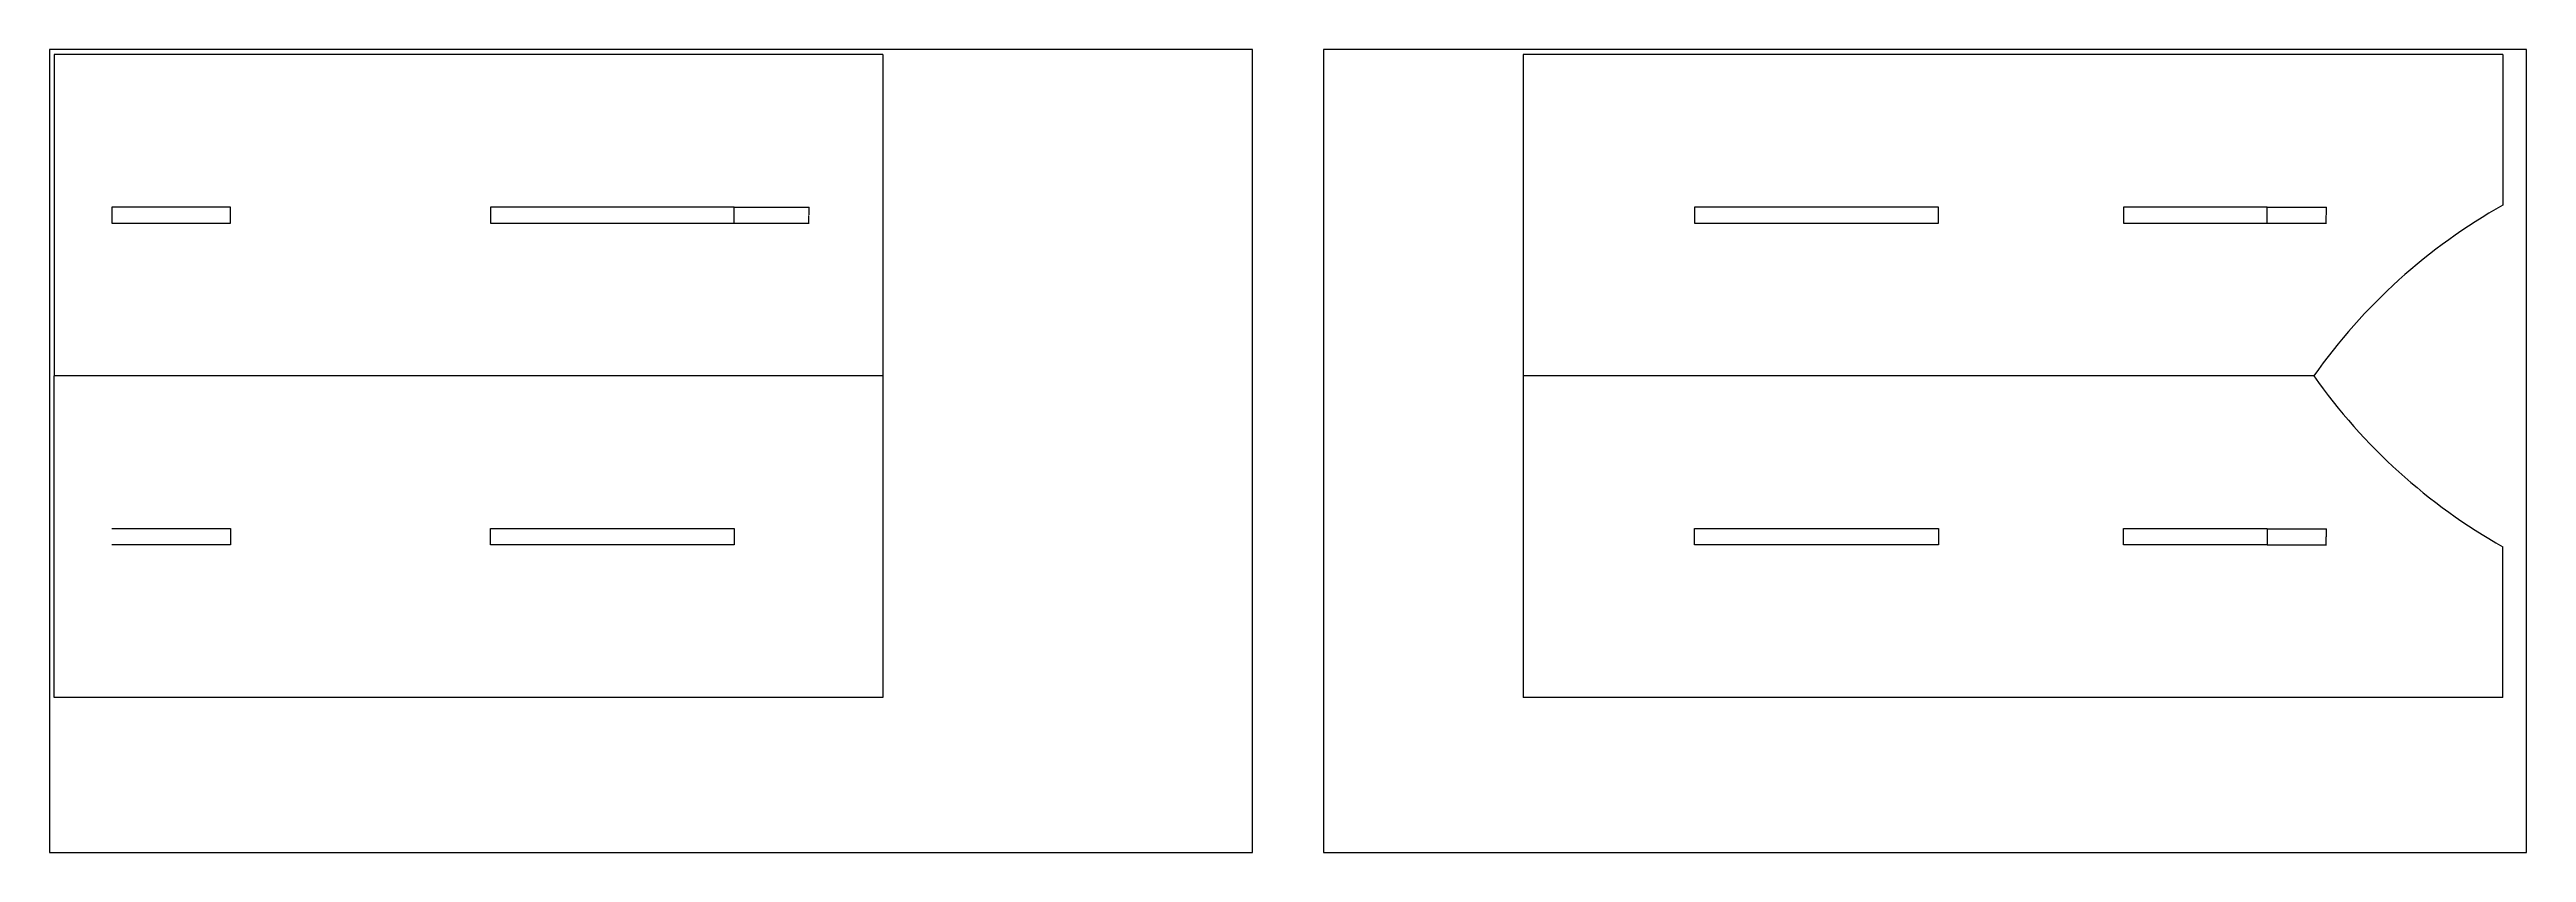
# Model space of a CAD drawing. Header units: millimetres. Extents: x -1533 to 16534, y -9814 to -2517.
# Drawn here: x 8413 to 10266, y -8186 to -7586 of the extents above; entities that cross this region are included whole.
import ezdxf

# ---------------------------------------------------------------- set-up
doc = ezdxf.new("R2010")
doc.units = ezdxf.units.MM
doc.header["$MEASUREMENT"] = 0
doc.layers.add('90X60', color=6, linetype='Continuous', true_color=0xff00ff)
doc.layers.add('CORTE', color=7, linetype='Continuous', true_color=0x0000bf)
doc.dimstyles.get("Standard").update_dxf_attribs({"dimtxt": 0.18, "dimasz": 0.18, "dimexe": 0.18, "dimexo": 0.0625, "dimgap": 0.09, "dimtad": 0, "dimtih": 1, "dimtoh": 1, "dimdec": 4, "dimzin": 0, "dimdsep": 46, "dimtxsty": 'Standard', "dimcen": 0.09, "dimadec": 0, "dimazin": 0, "dimtfac": 1, "dimtdec": 4, "dimtofl": 0, "dimtmove": 0, "dimatfit": 3, "dimfxl": 0, "dimtolj": 1, "dimtzin": 0, "dimarcsym": 0})

# ---------------------------------------------------------------- blocks, each defined once
blk = doc.blocks.new('*D37')
at = {"layer": 'CORTE', "color": 0, "lineweight": -2}
for p, q in [((10071.6, -7703.9), (10116, -7703.9)), ((10115.8, -7704), (10115.8, -7709.7)), ((10071.6, -7715.9), (10116, -7715.9)), ((10115.8, -7715.7), (10115.8, -7710.1))]:
    blk.add_line(p, q, dxfattribs=at)
at = {"layer": 'CORTE', "color": 0}
for points in [[(10115.8, -7704), (10115.7, -7704), (10115.8, -7703.9)], [(10115.7, -7715.7), (10115.8, -7715.7), (10115.8, -7715.9)]]:
    blk.add_solid(points, dxfattribs=at)
at = {"layer": 'Defpoints', "color": 0}
for p in [(10071.5, -7703.9), (10071.5, -7715.9), (10115.8, -7715.9)]:
    blk.add_point(p, dxfattribs=at)
at = {"layer": 'CORTE', "color": 0, "insert": (10115.8, -7709.9), "char_height": 0.18, "attachment_point": 5}
blk.add_mtext('\\A1;12.0226', dxfattribs=at)
blk = doc.blocks.new('*D38')
at = {"layer": 'CORTE', "color": 0, "lineweight": -2}
for p, q in [((8924.9, -7703.9), (8980.7, -7703.9)), ((8980.5, -7704), (8980.5, -7709.7)), ((8924.9, -7715.9), (8980.7, -7715.9)), ((8980.5, -7715.7), (8980.5, -7710.1))]:
    blk.add_line(p, q, dxfattribs=at)
at = {"layer": 'CORTE', "color": 0}
for points in [[(8980.5, -7704), (8980.5, -7704), (8980.5, -7703.9)], [(8980.5, -7715.7), (8980.5, -7715.7), (8980.5, -7715.9)]]:
    blk.add_solid(points, dxfattribs=at)
at = {"layer": 'Defpoints', "color": 0}
for p in [(8924.8, -7703.9), (8924.8, -7715.9), (8980.5, -7715.9)]:
    blk.add_point(p, dxfattribs=at)
at = {"layer": 'CORTE', "color": 0, "insert": (8980.5, -7709.9), "char_height": 0.18, "attachment_point": 5}
blk.add_mtext('\\A1;12.0226', dxfattribs=at)
blk = doc.blocks.new('*D39')
at = {"layer": 'CORTE', "color": 0, "lineweight": -2}
for p, q in [((10071.6, -7944.2), (10116, -7944.2)), ((10115.8, -7944.3), (10115.8, -7950)), ((10071.6, -7956.2), (10116, -7956.2)), ((10115.8, -7956), (10115.8, -7950.4))]:
    blk.add_line(p, q, dxfattribs=at)
at = {"layer": 'CORTE', "color": 0}
for points in [[(10115.8, -7944.3), (10115.7, -7944.3), (10115.8, -7944.2)], [(10115.7, -7956), (10115.8, -7956), (10115.8, -7956.2)]]:
    blk.add_solid(points, dxfattribs=at)
at = {"layer": 'Defpoints', "color": 0}
for p in [(10071.5, -7944.2), (10115.8, -7944.2), (10071.5, -7956.2)]:
    blk.add_point(p, dxfattribs=at)
at = {"layer": 'CORTE', "color": 0, "insert": (10115.8, -7950.2), "char_height": 0.18, "attachment_point": 5}
blk.add_mtext('\\A1;12.0226', dxfattribs=at)

msp = doc.modelspace()

# ---------------------------------------------------------------- linework, layer by layer
at = {"layer": '90X60'}
for p, q in [((9312.54426, -7586.12789), (8412.54426, -7586.12789)), ((8412.54426, -7586.12789), (8412.54426, -8186.12789)), ((9312.54426, -8186.12789), (9312.54426, -7586.12789)), ((10265.52354, -7586.12789), (9365.52354, -7586.12789)), ((9365.52354, -7586.12789), (9365.52354, -8186.12789)), ((10265.52354, -8186.12789), (10265.52354, -7586.12789)), ((8412.54426, -8186.12789), (9312.54426, -8186.12789)), ((9365.52354, -8186.12789), (10265.52354, -8186.12789))]:
    msp.add_line(p, q, dxfattribs=at)
at = {"layer": 'CORTE'}
for p, q in [((8416.08634, -7589.72823), (8416.08634, -7830.02991)), ((9036.03967, -7589.72823), (8416.08634, -7589.72823)), ((9036.03967, -7589.72823), (9036.03967, -8070.33159)), ((10247.92051, -7589.72823), (9514.93211, -7589.72823)), ((9514.93211, -7589.72823), (9514.93211, -8070.33159)), ((10247.92051, -7589.72823), (10247.92051, -7702.3847)), ((8547.80154, -7703.86778), (8459.19654, -7703.86778)), ((8459.19654, -7703.86778), (8459.19654, -7715.89036)), ((8547.80154, -7715.89036), (8547.80154, -7703.86778)), ((8742.41434, -7703.86778), (8742.41434, -7715.89036)), ((8924.80722, -7703.86778), (8742.41434, -7703.86778)), ((8924.80722, -7715.89036), (8924.80722, -7703.86778)), ((9825.56908, -7703.86778), (9643.17621, -7703.86778)), ((9643.17621, -7703.86778), (9643.17621, -7715.89036)), ((9825.56908, -7715.89036), (9825.56908, -7703.86778)), ((9964.15212, -7703.86778), (9964.15212, -7715.89036)), ((10071.51842, -7703.86778), (9964.15212, -7703.86778)), ((10071.51842, -7715.89036), (10071.51842, -7703.86778)), ((8459.19654, -7715.89036), (8547.80154, -7715.89036)), ((8742.41434, -7715.89036), (8924.80722, -7715.89036)), ((9643.17621, -7715.89036), (9825.56908, -7715.89036)), ((9964.15212, -7715.89036), (10071.51842, -7715.89036)), ((9036.03967, -7830.02991), (8416.08634, -7830.02991)), ((8416.08634, -8070.33159), (8416.08634, -7830.02991)), ((10106.45913, -7830.02991), (9514.93211, -7830.02991)), ((8459.19654, -7944.16947), (8547.80154, -7944.16947)), ((8547.80154, -7944.16947), (8547.80154, -7956.19204)), ((8742.41434, -7944.16947), (8924.80722, -7944.16947)), ((8742.41434, -7956.19204), (8742.41434, -7944.16947)), ((8924.80722, -7944.16947), (8924.80722, -7956.19204)), ((9643.17621, -7944.16947), (9825.56908, -7944.16947)), ((9643.17621, -7956.19204), (9643.17621, -7944.16947)), ((9825.56908, -7944.16947), (9825.56908, -7956.19204)), ((9964.15212, -7956.19204), (9964.15212, -7944.16947)), ((9964.15212, -7944.16947), (10071.51842, -7944.16947)), ((10071.51842, -7944.16947), (10071.51842, -7956.19204)), ((8547.80154, -7956.19204), (8459.19654, -7956.19204)), ((8924.80722, -7956.19204), (8742.41434, -7956.19204)), ((9825.56908, -7956.19204), (9643.17621, -7956.19204)), ((10071.51842, -7956.19204), (9964.15212, -7956.19204)), ((10247.92051, -8070.33159), (10247.92051, -7957.67513)), ((9036.03967, -8070.33159), (8416.08634, -8070.33159)), ((10247.92051, -8070.33159), (9514.93211, -8070.33159))]:
    msp.add_line(p, q, dxfattribs=at)
for centre, start, end in [((10459.08388, -8078.61323), 119.30391054, 144.81802269), ((10459.08388, -7581.4466), 215.18197731, 240.69608946)]:
    msp.add_arc(centre, 431.43699, start, end, dxfattribs=at)

# ---------------------------------------------------------------- dimensions: what is measured, and where the dimension line sits
for base, p1, p2, picture, middle in [((8980.5159, -7715.89036), (8924.80722, -7703.86778), (8924.80722, -7715.89036), '*D38', (8980.5159, -7709.87907)), ((10115.7777, -7715.89036), (10071.51842, -7703.86778), (10071.51842, -7715.89036), '*D37', (10115.7777, -7709.87907)), ((10115.7777, -7944.16947), (10071.51842, -7956.19204), (10071.51842, -7944.16947), '*D39', (10115.7777, -7950.18075))]:
    dim = msp.add_linear_dim(base=base, p1=p1, p2=p2, angle=90, dimstyle='Standard', dxfattribs=at)
    dim.commit()
    dim.dimension.update_dxf_attribs({"geometry": picture, "text_midpoint": middle})

doc.saveas('drawing.dxf')
